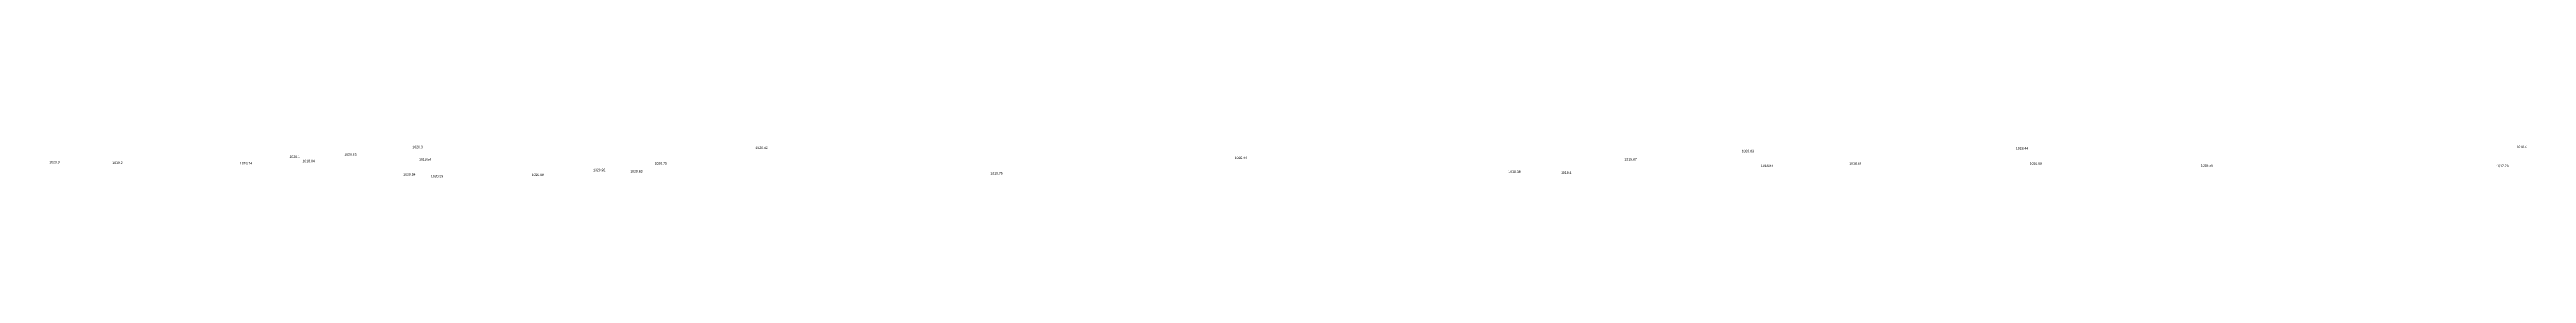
# Model space of a CAD drawing. Header units: inches. Extents: x 628884 to 629912, y 4519174 to 4520145.
# Drawn here: x 629121.1 to 629323.3, y 4519791.8 to 4519794.4 of the extents above; entities that cross this region are included whole.
import ezdxf

# ---------------------------------------------------------------- set-up
doc = ezdxf.new("R2010")
doc.units = ezdxf.units.IN
doc.header["$MEASUREMENT"] = 0

msp = doc.modelspace()

# ---------------------------------------------------------------- texts
for s, p in [('1020.9', (629121.09, 4519792.92, 1020.9)), ('1019.2', (629126.23, 4519792.87, 1019.2)), ('1018.74', (629136.65, 4519792.83, 1018.74)), ('1020.1', (629140.7, 4519793.36, 1020.1)), ('1018.64', (629141.76, 4519793.01, 1018.64)), ('1020.65', (629145.17, 4519793.54, 1020.65)), ('1020.3', (629150.73, 4519794.15, 1020.3)), ('1019.54', (629151.27, 4519793.14, 1019.54)), ('1020.75', (629170.5, 4519792.82, 1020.75)), ('1020.42', (629178.73, 4519794.09, 1020.42)), ('1020.44', (629217.85, 4519793.27, 1020.44)), ('1019.87', (629249.66, 4519793.15, 1019.87)), ('1020.83', (629259.23, 4519793.82, 1020.83)), ('1018.44', (629281.61, 4519794.04, 1018.44)), ('1018.4', (629322.47, 4519794.16, 1018.4)), ('1020.84', (629149.98, 4519791.92, 1020.84)), ('1020.29', (629152.24, 4519791.78, 1020.29)), ('1020.88', (629160.47, 4519791.89, 1020.88)), ('1020.92', (629165.48, 4519792.28, 1020.92)), ('1020.83', (629168.51, 4519792.17, 1020.83)), ('1019.75', (629197.91, 4519792.01, 1019.75)), ('1018.38', (629240.18, 4519792.14, 1018.38)), ('1019.4', (629244.48, 4519792.06, 1019.4)), ('1018.84', (629260.8, 4519792.62, 1018.84)), ('1018.64', (629268.01, 4519792.81, 1018.64)), ('1016.88', (629282.74, 4519792.81, 1016.88)), ('1018.58', (629296.7, 4519792.65, 1018.58)), ('1017.76', (629320.82, 4519792.61, 1017.76))]:
    msp.add_text(s, height=0.2).set_placement(p)

doc.saveas('drawing.dxf')
